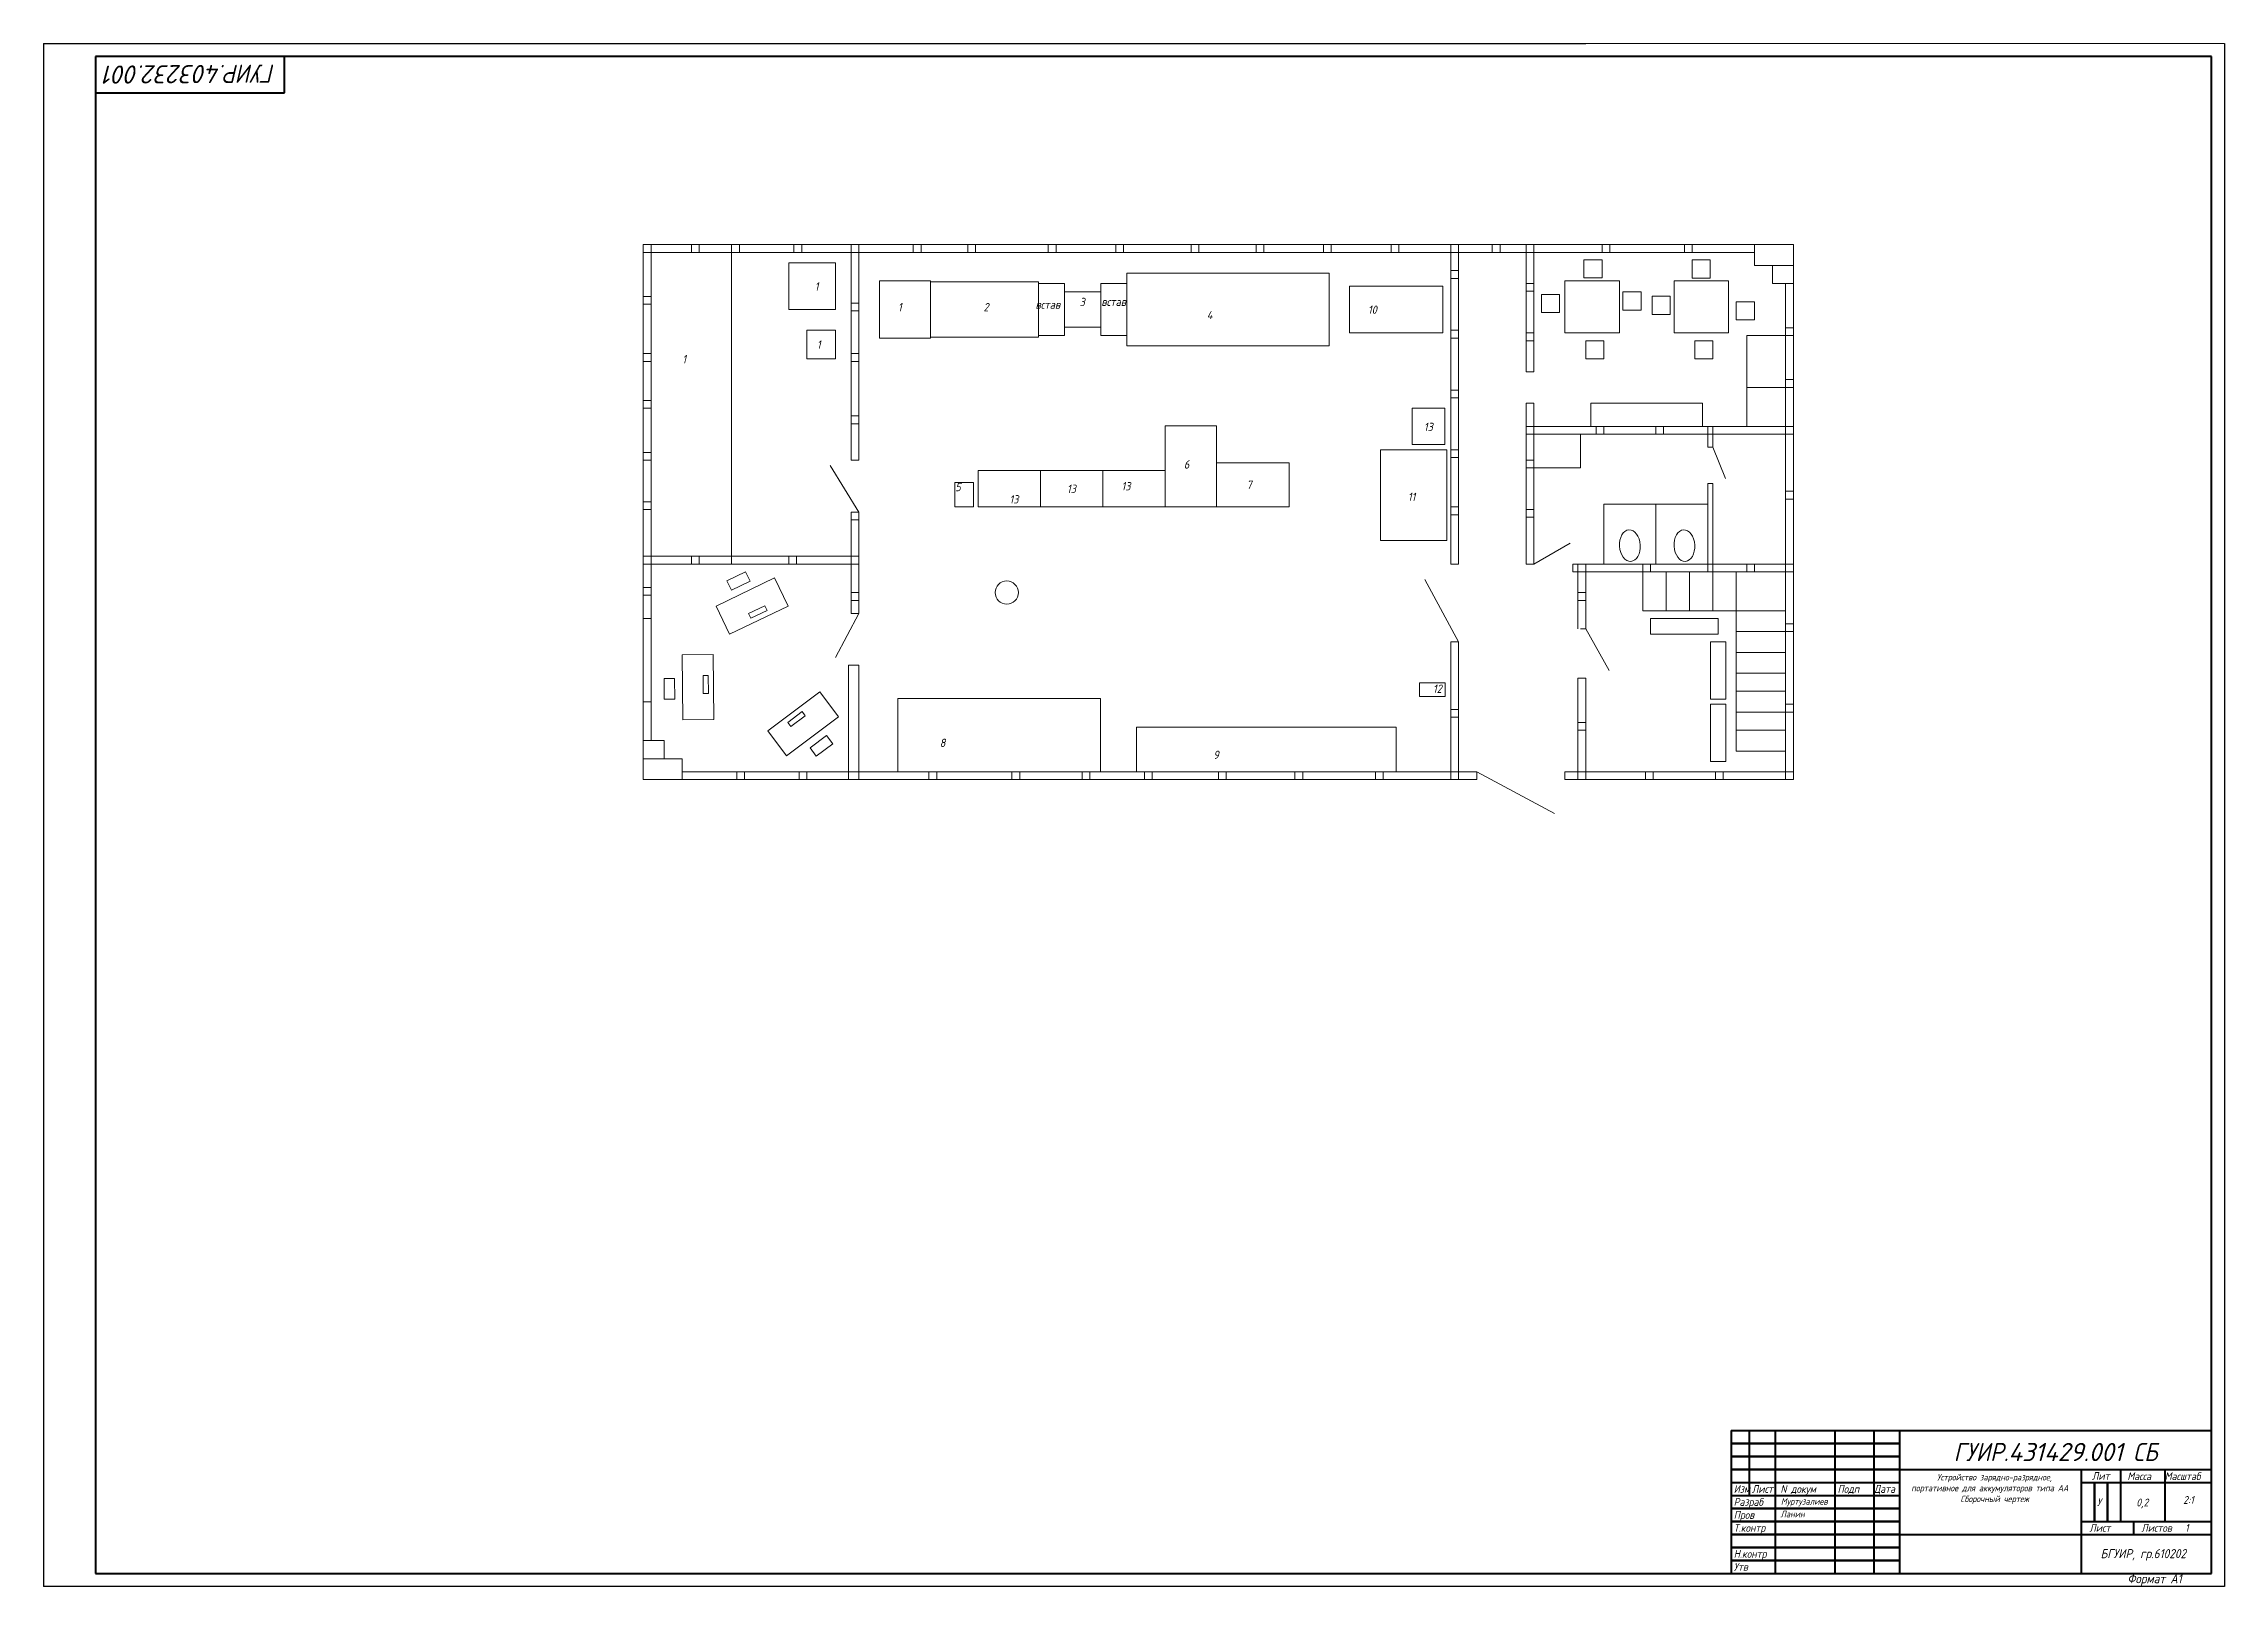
# Model space of a CAD drawing. Header units: millimetres. Extents: x 1142 to 3824, y -37 to 1280.
# Drawn here: x 1998 to 2838, y 686 to 1280 of the extents above; entities that cross this region are included whole.
import ezdxf

# ---------------------------------------------------------------- set-up
doc = ezdxf.new("R2010")
doc.units = ezdxf.units.MM
doc.header["$LTSCALE"] = 0.5
doc.layers.get('0').update_dxf_attribs({"lineweight": 60})
doc.layers.add('RAHMEN025', color=7, linetype='Continuous')
doc.layers.add('TopOverlay', color=2, linetype='Continuous')
doc.layers.add('TXT', color=220, linetype='Continuous', lineweight=20)
doc.layers.add('Рамка', color=7, linetype='Continuous', lineweight=60)
doc.styles.get("Standard").update_dxf_attribs({"font": 'isocpeui.ttf', "width": 0.9})

msp = doc.modelspace()

# ---------------------------------------------------------------- texts
at = {"color": 0, "width": 0.9}
for s, height, p in [('Изм', 3, (2649, 722.37)), ('Лист', 3, (2656, 722.37)), ('N докум', 3, (2667, 722.37)), ('Подп', 3, (2689, 722.37)), ('Дата', 3, (2703, 722.37)), ('Лит', 3, (2787, 727.37)), ('Масса', 3, (2800.63, 727.28)), ('Масштаб', 3, (2815, 727.28)), ('Разраб', 3, (2649, 717.37)), ('Пров', 3, (2649, 712.37)), ('Ланин', 2.5, (2667.04, 712.96)), ('Муртузалиев', 2.5, (2667.19, 717.82)), ('у', 3, (2789.17, 718.19)), ('0,2', 3, (2804.09, 717.14)), ('2:1', 3, (2822.15, 718.14)), ('Т.контр', 3, (2649, 707.37)), ('Лист', 3, (2786, 707.37)), ('Листов   1', 3, (2806, 707.37)), ('Н.контр', 3, (2649, 697.37)), ('БГУИР, гр.610202', 3.5, (2790.3, 697.22)), ('Утв', 3, (2649, 692.37))]:
    msp.add_text(s, height=height, dxfattribs=at).set_placement(p)
at = {"color": 0, "linetype": 'Continuous', "lineweight": 70, "width": 0.9}
msp.add_text('Формат А1', height=3.5, dxfattribs=at).set_placement((2800.66, 687.57))
at = {"color": 0, "insert": (2054.41, 1268.63), "char_height": 7, "width": 120, "attachment_point": 5, "rotation": 180.37632}
msp.add_mtext('{\\fISOCPEUR|b0|i1|c204|p34;ГУИР}.{\\W1;\\C256;403232.001}', dxfattribs=at)
at = {"color": 0, "insert": (2773, 738.1), "char_height": 7, "width": 120, "attachment_point": 5}
msp.add_mtext('{\\fISOCPEUR|b0|i1|c204|p34;ГУИР}.{\\W1;\\C256;4\\fISOCPEUR|b0|i1|c204|p34;31429\\fISOCPEUR|b0|i1|c0|p34;.001\\fISOCPEUR|b0|i1|c204|p34;\\W0.9;\\C0; СБ}', dxfattribs=at)
at = {"color": 0, "lineweight": 20, "insert": (2710.11, 729.64), "char_height": 5, "width": 76.0381, "attachment_point": 1}
msp.add_mtext('{\\fISOCPEUR|b0|i1|c204|p34;      \\H0.5x;Устройство зарядно-разрядное, \\P\\pxt1;     портативное для аккумуляторов типа АА\\P\\ptz;                  Сборочный чертеж\\H2x; }', dxfattribs=at)
at = {"layer": 'TopOverlay', "color": 0, "lineweight": 13, "width": 0.9}
for s, p in [('1', (2295.04, 1185.29)), ('1', (2327.1, 1177.32)), ('2', (2360.04, 1177.29)), ('встав', (2380.06, 1178.27)), ('3', (2397.04, 1179.29)), ('встав', (2405.42, 1179.36)), ('4', (2446.04, 1174.29)), ('10', (2508.13, 1176.33)), ('1', (2244.04, 1157.29)), ('1', (2295.87, 1162.9)), ('13', (2529.64, 1131.19)), ('6', (2437.21, 1116.74)), ('5', (2349.18, 1108.05)), ('13', (2392.18, 1107.35)), ('13', (2413.18, 1108.36)), ('7', (2461.34, 1108.93)), ('13', (2370.04, 1103.31)), ('11', (2523.49, 1104.27)), ('12', (2533.16, 1030.38)), ('8', (2343.18, 1009.55)), ('9', (2448.56, 1004.93))]:
    msp.add_text(s, height=3.2, dxfattribs=at).set_placement(p)

# ---------------------------------------------------------------- linework, layer by layer
at = {"color": 0, "lineweight": 40}
for p, q in [((2833, 1275.37), (2018, 1275.37)), ((2018, 1275.37), (2018, 691.37)), ((2090.77, 1261.37), (2090.77, 1275.37)), ((2833, 691.37), (2833, 1275.37)), ((2018, 1261.37), (2090.75, 1261.37)), ((2018, 691.37), (2833, 691.37))]:
    msp.add_line(p, q, dxfattribs=at)
at = {"color": 0}
for p, q in [((2648, 741.37), (2713, 741.37)), ((2648, 736.37), (2713, 736.37)), ((2788, 726.37), (2788, 711.37)), ((2793, 726.37), (2793, 711.37)), ((2648, 716.37), (2713, 716.37)), ((2648, 711.37), (2713, 711.37)), ((2648, 701.37), (2713, 701.37)), ((2648, 696.37), (2713, 696.37))]:
    msp.add_line(p, q, dxfattribs=at)
at = {"color": 0, "linetype": 'Continuous'}
for p, q in [((2648, 731.37), (2713, 731.37)), ((2713, 706.37), (2648, 706.37))]:
    msp.add_line(p, q, dxfattribs=at)
at = {"color": 0, "lineweight": 40}
for points in [[(2648, 746.37), (2833, 746.37)], [(2648, 746.37), (2648, 691.37)], [(2655, 746.37), (2655, 721.37)], [(2665, 746.37), (2665, 691.37)], [(2688, 746.37), (2688, 691.37)], [(2703, 746.37), (2703, 691.37)], [(2713, 691.37), (2713, 746.37)], [(2713, 731.37), (2833, 731.37)], [(2783, 691.37), (2783, 731.37)], [(2798, 731.37), (2798, 712.37), (2798, 711.37)], [(2815, 731.37), (2815, 711.37)], [(2648, 726.37), (2713, 726.37)], [(2783, 726.37), (2833, 726.37)], [(2648, 721.37), (2713, 721.37)], [(2713, 706.37), (2833, 706.37)], [(2783, 711.37), (2833, 711.37)], [(2803, 711.37), (2803, 706.37)]]:
    msp.add_lwpolyline(points, dxfattribs=at)
at = {"layer": 'RAHMEN025', "color": 0}
for p, q in [((2838, 1280.37), (2838, 686.37)), ((2838, 686.37), (1998, 686.37))]:
    msp.add_line(p, q, dxfattribs=at)
at = {"layer": 'TopOverlay', "color": 0, "lineweight": 13}
for p, q in [((2232, 1203), (2229, 1203)), ((2229, 1203), (2229, 1200)), ((2232, 1203), (2672, 1203)), ((2309, 1200), (2309, 1203)), ((2312, 1200), (2312, 1203)), ((2540, 1200), (2540, 1203)), ((2543, 1200), (2543, 1203)), ((2569, 1200), (2569, 1203)), ((2572, 1200), (2572, 1203)), ((2672, 1203), (2672, 997)), ((2229, 1140), (2229, 1200)), ((2309, 1200), (2309, 1155)), ((2312, 1200), (2312, 1120)), ((2543, 1200), (2540, 1200)), ((2540, 1200), (2540, 1080)), ((2543, 1200), (2543, 1080)), ((2569, 1154), (2569, 1200)), ((2569, 1200), (2572, 1200)), ((2572, 1200), (2572, 1154)), ((2320, 1167), (2320, 1189)), ((2320, 1189), (2339.6, 1189)), ((2339.6, 1189), (2339.6, 1167)), ((2339.6, 1167), (2320, 1167)), ((2309, 1155), (2309, 1120)), ((2572, 1154), (2569, 1154)), ((2669, 1150), (2669, 1080)), ((2229, 1106), (2229, 1140)), ((2569, 1130), (2569, 1142)), ((2569, 1142), (2572, 1142)), ((2572, 1142), (2572, 1130)), ((2572, 1133), (2569, 1133)), ((2569, 1130), (2669, 1130)), ((2569.01, 1080), (2569.01, 1130)), ((2654, 1133), (2572, 1133)), ((2572, 1130), (2572, 1080)), ((2639.01, 1130), (2639, 1133)), ((2639.01, 1130), (2639, 1125)), ((2641, 1130), (2639.01, 1130)), ((2641, 1130), (2641, 1133)), ((2641, 1130), (2641, 1125)), ((2312, 1100), (2301, 1118)), ((2309, 1120), (2312, 1120)), ((2641, 1125), (2639, 1125)), ((2641.01, 1124.98), (2645.82, 1112.93)), ((2639.01, 1080), (2639, 1111)), ((2639, 1111), (2641, 1111)), ((2641, 1111), (2641, 1080)), ((2229, 1059), (2229, 1106)), ((2599, 1080), (2599, 1103)), ((2599, 1103), (2639.01, 1103)), ((2619, 1080), (2619, 1103)), ((2309, 1080), (2309, 1100)), ((2309, 1100), (2312, 1100)), ((2312, 1080), (2312, 1100)), ((2572, 1080), (2586.05, 1088)), ((2232, 1083), (2229, 1083)), ((2232, 1080), (2229, 1080)), ((2312, 1083), (2232, 1083)), ((2312, 1080), (2232, 1080)), ((2309, 1061), (2309, 1080)), ((2312, 1080), (2312, 1061)), ((2543, 1080), (2540, 1080)), ((2572, 1080), (2569.01, 1080)), ((2669, 1080), (2587, 1080)), ((2587, 1080), (2587, 1077)), ((2669, 1077), (2587, 1077)), ((2589, 1055), (2589, 1077)), ((2592, 1062), (2592, 1077)), ((2609, 1080), (2669, 1080)), ((2614, 1062), (2614, 1077)), ((2623, 1062), (2623, 1077)), ((2632, 1062), (2632, 1077)), ((2639, 1077), (2639, 1080)), ((2669, 1080), (2639.01, 1080)), ((2641, 1080), (2641, 1077)), ((2641, 1062), (2641, 1077)), ((2650, 1062), (2650, 1077)), ((2669, 1080), (2672, 1080)), ((2669, 1077), (2672, 1077)), ((2543, 1050), (2530, 1074)), ((2229, 997), (2229, 1059)), ((2312, 1061), (2303, 1044)), ((2312, 1061), (2309, 1061)), ((2592, 1062), (2592, 1055)), ((2614, 1062), (2650, 1062)), ((2650, 1062), (2650, 1008)), ((2650, 1062), (2669, 1062)), ((2540, 1000), (2540, 1050)), ((2540, 1050), (2543, 1050)), ((2543, 1050), (2543, 1000)), ((2592, 1055), (2590, 1055)), ((2601, 1039), (2592, 1055)), ((2650, 1054), (2669, 1054)), ((2650, 1046), (2669, 1046)), ((2308, 1000), (2308, 1041)), ((2312, 1041), (2308, 1041)), ((2312, 1041), (2312, 1000)), ((2589, 1000), (2589, 1036)), ((2589, 1036), (2592, 1036)), ((2592, 1000), (2592, 1036)), ((2592, 1036), (2592, 1036)), ((2650, 1038), (2669, 1038)), ((2650, 1031), (2669, 1031)), ((2650, 1023), (2669, 1023)), ((2650, 1016), (2669, 1016)), ((2312, 1000), (2308, 1000)), ((2312, 1000), (2308, 1000)), ((2308, 1000), (2308, 997)), ((2312, 1000), (2312, 997)), ((2543, 1000), (2540, 1000)), ((2540, 997), (2540, 1000)), ((2550, 997), (2550, 1000)), ((2550, 1000), (2580, 984)), ((2584, 997), (2584, 1000)), ((2669, 1000), (2589, 1000)), ((2592, 1000), (2589, 1000)), ((2589, 1000), (2589, 997)), ((2669, 1000), (2609, 1000)), ((2650, 1008), (2669, 1008)), ((2669, 1000), (2669, 997)), ((2550, 997), (2229, 997)), ((2543, 997), (2540, 997)), ((2672, 997), (2584, 997))]:
    msp.add_line(p, q, dxfattribs=at)
for points in [[(2232, 1203), (2229, 1203), (2229, 1200), (2232, 1200)], [(2250.5, 1203), (2247.5, 1203), (2247.5, 1200), (2250.5, 1200)], [(2266, 1203), (2263, 1203), (2263, 1200), (2266, 1200)], [(2290, 1203), (2287, 1203), (2287, 1200), (2290, 1200)], [(2336, 1203), (2333, 1203), (2333, 1200), (2336, 1200)], [(2357, 1203), (2354, 1203), (2354, 1200), (2357, 1200)], [(2388, 1203), (2385, 1203), (2385, 1200), (2388, 1200)], [(2414, 1203), (2411, 1203), (2411, 1200), (2414, 1200)], [(2443, 1203), (2440, 1203), (2440, 1200), (2443, 1200)], [(2468, 1203), (2465, 1203), (2465, 1200), (2468, 1200)], [(2494, 1203), (2491, 1203), (2491, 1200), (2494, 1200)], [(2520, 1203), (2517, 1203), (2517, 1200), (2520, 1200)], [(2559, 1203), (2556, 1203), (2556, 1200), (2559, 1200)], [(2601.28, 1203), (2598.28, 1203), (2598.28, 1200), (2601.28, 1200)], [(2633, 1203), (2630, 1203), (2630, 1200), (2633, 1200)], [(2657, 1203), (2657, 1195), (2672, 1195), (2672, 1203)], [(2232, 1200), (2263, 1200), (2263, 1080), (2232, 1080)], [(2303, 1196), (2285, 1196), (2285, 1178), (2303, 1178)], [(2543, 1193), (2540, 1193), (2540, 1190), (2543, 1190)], [(2591.28, 1197.18), (2598.28, 1197.18), (2598.28, 1190.18), (2591.28, 1190.18)], [(2632.94, 1197.1), (2639.94, 1197.1), (2639.94, 1190.1), (2632.94, 1190.1)], [(2381.2, 1188.7), (2339.6, 1188.7), (2339.6, 1167.3), (2381.2, 1167.3)], [(2381.2, 1188), (2391.2, 1188), (2391.2, 1168), (2381.2, 1168)], [(2391.2, 1184.8), (2405.2, 1184.8), (2405.2, 1171.2), (2391.2, 1171.2)], [(2405.2, 1188), (2415.2, 1188), (2415.2, 1168), (2405.2, 1168)], [(2415.2, 1192), (2493.2, 1192), (2493.2, 1164), (2415.2, 1164)], [(2501, 1169), (2537, 1169), (2537, 1187), (2501, 1187)], [(2572, 1188), (2569, 1188), (2569, 1185), (2572, 1185)], [(2584, 1189), (2605, 1189), (2605, 1169), (2584, 1169)], [(2606.32, 1184.78), (2613.32, 1184.78), (2613.32, 1177.78), (2606.32, 1177.78)], [(2626, 1189), (2647, 1189), (2647, 1169), (2626, 1169)], [(2232, 1183), (2229, 1183), (2229, 1180), (2232, 1180)], [(2312, 1180.5), (2309, 1180.5), (2309, 1177.5), (2312, 1177.5)], [(2574.9, 1183.81), (2581.9, 1183.81), (2581.9, 1176.81), (2574.9, 1176.81)], [(2617.55, 1183.1), (2624.55, 1183.1), (2624.55, 1176.1), (2617.55, 1176.1)], [(2650, 1181), (2657, 1181), (2657, 1174), (2650, 1174)], [(2303, 1159), (2292, 1159), (2292, 1170), (2303, 1170)], [(2543, 1170), (2540, 1170), (2540, 1167), (2543, 1167)], [(2572, 1169), (2569, 1169), (2569, 1166), (2572, 1166)], [(2669, 1168), (2654, 1168), (2654, 1133), (2669, 1133)], [(2672, 1171), (2669, 1171), (2669, 1168), (2672, 1168)], [(2232, 1161), (2229, 1161), (2229, 1158), (2232, 1158)], [(2312, 1161), (2309, 1161), (2309, 1158), (2312, 1158)], [(2592, 1166), (2599, 1166), (2599, 1159), (2592, 1159)], [(2634, 1166), (2641, 1166), (2641, 1159), (2634, 1159)], [(2672, 1151), (2669, 1151), (2669, 1148), (2672, 1148)], [(2232, 1143), (2229, 1143), (2229, 1140), (2232, 1140)], [(2543, 1147), (2540, 1147), (2540, 1144), (2543, 1144)], [(2654, 1133), (2669, 1133), (2669, 1148), (2654, 1148)], [(2312, 1137), (2309, 1137), (2309, 1134), (2312, 1134)], [(2537.73, 1140.01), (2525.13, 1140.01), (2525.13, 1126.01), (2537.73, 1126.01)], [(2594, 1133), (2637, 1133), (2637, 1142), (2594, 1142)], [(2430, 1133.21), (2449.8, 1133.21), (2449.8, 1102.01), (2430, 1102.01)], [(2572, 1130), (2589.99, 1130), (2589.99, 1117), (2572, 1117)], [(2599, 1133), (2596, 1133), (2596, 1130), (2599, 1130)], [(2622, 1133), (2619, 1133), (2619, 1130), (2622, 1130)], [(2672, 1133), (2669, 1133), (2669, 1130), (2672, 1130)], [(2232, 1123), (2229, 1123), (2229, 1120), (2232, 1120)], [(2477.8, 1119.01), (2449.8, 1119.01), (2449.8, 1102.01), (2477.8, 1102.01)], [(2538.5, 1124), (2538.5, 1089), (2513, 1089), (2513, 1124)], [(2543, 1124), (2540, 1124), (2540, 1121), (2543, 1121)], [(2572.01, 1120), (2569.01, 1120), (2569.01, 1117), (2572.01, 1117)], [(2356.2, 1111.4), (2349, 1111.4), (2349, 1102), (2356.2, 1102)], [(2358, 1102.01), (2382, 1102.01), (2382, 1116.01), (2358, 1116.01)], [(2382, 1102), (2406, 1102), (2406, 1116), (2382, 1116)], [(2406, 1102.01), (2430, 1102.01), (2430, 1116.01), (2406, 1116.01)], [(2232, 1104), (2229, 1104), (2229, 1101), (2232, 1101)], [(2543, 1102), (2540, 1102), (2540, 1099), (2543, 1099)], [(2572.01, 1101), (2569.01, 1101), (2569.01, 1098), (2572.01, 1098)], [(2672, 1108), (2669, 1108), (2669, 1105), (2672, 1105)], [(2312, 1100), (2309, 1100), (2309, 1097), (2312, 1097)], [(2250.5, 1083), (2247.5, 1083), (2247.5, 1080), (2250.5, 1080)], [(2262.91, 1069.99), (2261.17, 1073.59), (2268.38, 1077.06), (2270.12, 1073.45)], [(2288, 1083), (2285, 1083), (2285, 1080), (2288, 1080)], [(2592, 1080), (2589, 1080), (2589, 1077), (2592, 1077)], [(2617, 1080), (2614, 1080), (2614, 1077), (2617, 1077)], [(2657, 1080), (2654, 1080), (2654, 1077), (2657, 1077)], [(2232, 1071), (2229, 1071), (2229, 1068), (2232, 1068)], [(2262.2, 1053), (2257, 1063.81), (2279.53, 1074.65), (2284.73, 1063.84)], [(2312, 1069), (2309, 1069), (2309, 1066), (2312, 1066)], [(2592, 1069), (2589, 1069), (2589, 1066), (2592, 1066)], [(2229, 1059), (2232, 1059), (2232, 1027), (2229, 1027)], [(2270.35, 1059.14), (2269.48, 1060.94), (2275.79, 1063.97), (2276.65, 1062.17)], [(2617, 1059), (2643, 1059), (2643, 1053), (2617, 1053)], [(2646, 1028), (2640, 1028), (2640, 1050), (2646, 1050)], [(2672, 1057), (2669, 1057), (2669, 1054), (2672, 1054)], [(2256.18, 1020.14), (2244.18, 1020), (2243.9, 1045), (2255.9, 1045.14)], [(2241.09, 1027.96), (2237.09, 1027.92), (2237, 1035.92), (2241, 1035.96)], [(2254.07, 1030.11), (2252.07, 1030.09), (2251.99, 1037.09), (2253.99, 1037.11)], [(2528, 1029), (2537.8, 1029), (2537.8, 1034.2), (2528, 1034.2)], [(2297, 1030.8), (2304.2, 1021.2), (2284.2, 1006.2), (2277, 1015.8)], [(2327, 1028.2), (2405.1, 1028.2), (2405.1, 1000), (2327, 1000)], [(2646, 1004), (2640, 1004), (2640, 1026), (2646, 1026)], [(2672, 1026), (2669, 1026), (2669, 1023), (2672, 1023)], [(2290.2, 1023.2), (2291.4, 1021.6), (2285.8, 1017.4), (2284.6, 1019)], [(2419, 1017.2), (2519, 1017.2), (2519, 1000), (2419, 1000)], [(2543, 1024), (2540, 1024), (2540, 1021), (2543, 1021)], [(2592, 1019), (2589, 1019), (2589, 1016), (2592, 1016)], [(2299.6, 1014), (2302, 1010.8), (2295.6, 1006), (2293.2, 1009.2)], [(2229, 1005), (2229, 997), (2244, 997), (2244, 1005)], [(2268, 1000), (2265, 1000), (2265, 997), (2268, 997)], [(2292, 1000), (2289, 1000), (2289, 997), (2292, 997)], [(2342, 1000), (2339, 1000), (2339, 997), (2342, 997)], [(2374, 1000), (2371, 1000), (2371, 997), (2374, 997)], [(2401, 1000), (2398, 1000), (2398, 997), (2401, 997)], [(2425, 1000), (2422, 1000), (2422, 997), (2425, 997)], [(2543, 1000), (2450.5, 1000), (2450.5, 997), (2543, 997)], [(2453.5, 1000), (2450.5, 1000), (2450.5, 997), (2453.5, 997)], [(2483, 1000), (2480, 1000), (2480, 997), (2483, 997)], [(2514, 1000), (2511, 1000), (2511, 997), (2514, 997)], [(2592, 1000), (2672, 1000), (2672, 997), (2592, 997)], [(2618, 1000), (2615, 1000), (2615, 997), (2618, 997)], [(2645, 1000), (2642, 1000), (2642, 997), (2645, 997)], [(2672, 1000), (2669, 1000), (2669, 997), (2672, 997)]]:
    msp.add_lwpolyline(points, close=True, dxfattribs=at)
for points in [[(2664, 1195), (2664, 1188), (2672, 1188), (2672, 1203)], [(2232, 1012), (2232, 1200), (2657, 1200)], [(2669, 1188), (2669, 1000), (2584, 1000)], [(2237, 1005), (2237, 1012), (2229, 1012), (2229, 997), (2237, 997)], [(2540, 1000), (2244, 1000)], [(2550, 1000), (2543, 1000)]]:
    msp.add_lwpolyline(points, dxfattribs=at)
msp.add_circle((2369, 1069), 4.47, dxfattribs=at)
for centre in [(2609.01, 1087.08), (2630.01, 1087.08)]:
    msp.add_ellipse(centre, major_axis=(-0.36, 6.07), ratio=0.657596, start_param=-3.141592653589793, end_param=3.141592653589793, dxfattribs=at)
at = {"layer": 'TXT', "color": 0}
msp.add_line((2592, 1280.37), (2838, 1280.37), dxfattribs=at)
at = {"layer": 'Рамка', "color": 0, "lineweight": -2}
for q in [(1998, 686.37), (2592, 1280.37)]:
    msp.add_line((1998, 1280.37), q, dxfattribs=at)

msp.set_redraw_order([(e.dxf.handle, doc.entitydb.next_handle()) for e in msp.query("TEXT MTEXT ATTDEF DIMENSION ARC_DIMENSION")])  # texts and dimensions are drawn at this point

doc.saveas('drawing.dxf')
